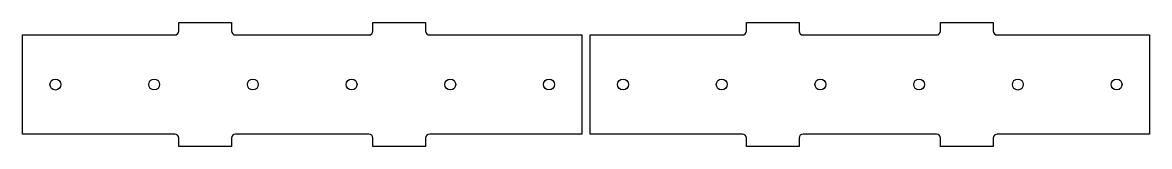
# Model space of a CAD drawing. Extents: x -420 to 2454, y -295 to 739.
# Drawn here: x 669 to 737.5, y -294.8 to -287.3 of the extents above; entities that cross this region are included whole.
import ezdxf

# ---------------------------------------------------------------- set-up
doc = ezdxf.new("R2010")
doc.units = 0
doc.layers.get('0').update_dxf_attribs({"linetype": 'CONTINUOUS'})
doc.layers.add('DRILLING', color=3, linetype='CONTINUOUS')

msp = doc.modelspace()

# ---------------------------------------------------------------- linework, layer by layer
for p, q in [((678.467, -287.809), (678.467, -287.309)), ((678.467, -287.309), (681.667, -287.309)), ((681.667, -287.309), (681.667, -287.809)), ((690.267, -287.809), (690.267, -287.309)), ((690.267, -287.309), (693.467, -287.309)), ((693.467, -287.309), (693.467, -287.809)), ((712.967, -287.809), (712.967, -287.309)), ((712.967, -287.309), (716.167, -287.309)), ((716.167, -287.309), (716.167, -287.809)), ((724.767, -287.809), (724.767, -287.309)), ((724.767, -287.309), (727.967, -287.309)), ((727.967, -287.309), (727.967, -287.809)), ((668.967, -288.059), (678.217, -288.059)), ((668.967, -294.059), (668.967, -288.059)), ((681.917, -288.059), (690.017, -288.059)), ((693.717, -288.059), (702.967, -288.059)), ((702.967, -288.059), (702.967, -294.059)), ((703.467, -288.059), (712.717, -288.059)), ((703.467, -294.059), (703.467, -288.059)), ((716.417, -288.059), (724.517, -288.059)), ((728.217, -288.059), (737.467, -288.059)), ((737.467, -288.059), (737.467, -294.059)), ((678.217, -294.059), (668.967, -294.059)), ((678.467, -294.809), (678.467, -294.309)), ((681.667, -294.309), (681.667, -294.809)), ((690.017, -294.059), (681.917, -294.059)), ((690.267, -294.809), (690.267, -294.309)), ((693.467, -294.309), (693.467, -294.809)), ((702.967, -294.059), (693.717, -294.059)), ((712.717, -294.059), (703.467, -294.059)), ((712.967, -294.809), (712.967, -294.309)), ((716.167, -294.309), (716.167, -294.809)), ((724.517, -294.059), (716.417, -294.059)), ((724.767, -294.809), (724.767, -294.309)), ((727.967, -294.309), (727.967, -294.809)), ((737.467, -294.059), (728.217, -294.059)), ((681.667, -294.809), (678.467, -294.809)), ((693.467, -294.809), (690.267, -294.809)), ((716.167, -294.809), (712.967, -294.809)), ((727.967, -294.809), (724.767, -294.809))]:
    msp.add_line(p, q)
for centre, start, end in [((678.217, -287.809), 270, 0), ((681.917, -287.809), 180, 270), ((690.017, -287.809), 270, 0), ((693.717, -287.809), 180, 270), ((712.717, -287.809), 270, 0), ((716.417, -287.809), 180, 270), ((724.517, -287.809), 270, 0), ((728.217, -287.809), 180, 270), ((678.217, -294.309), 0, 90), ((681.917, -294.309), 90, 180), ((690.017, -294.309), 360, 90), ((693.717, -294.309), 90, 180), ((712.717, -294.309), 360, 90), ((716.417, -294.309), 90, 180), ((724.517, -294.309), 360, 90), ((728.217, -294.309), 90, 180)]:
    msp.add_arc(centre, 0.25, start, end)
at = {"layer": 'DRILLING'}
for centre, radius in [((670.967, -291.059), 0.333), ((676.967, -291.059), 0.332), ((682.967, -291.059), 0.332), ((688.967, -291.059), 0.332), ((694.967, -291.059), 0.332), ((700.967, -291.059), 0.332), ((705.467, -291.059), 0.332), ((711.467, -291.059), 0.332), ((717.467, -291.059), 0.332), ((723.467, -291.059), 0.332), ((729.467, -291.059), 0.333), ((735.467, -291.059), 0.332)]:
    msp.add_circle(centre, radius, dxfattribs=at)

doc.saveas('drawing.dxf')
